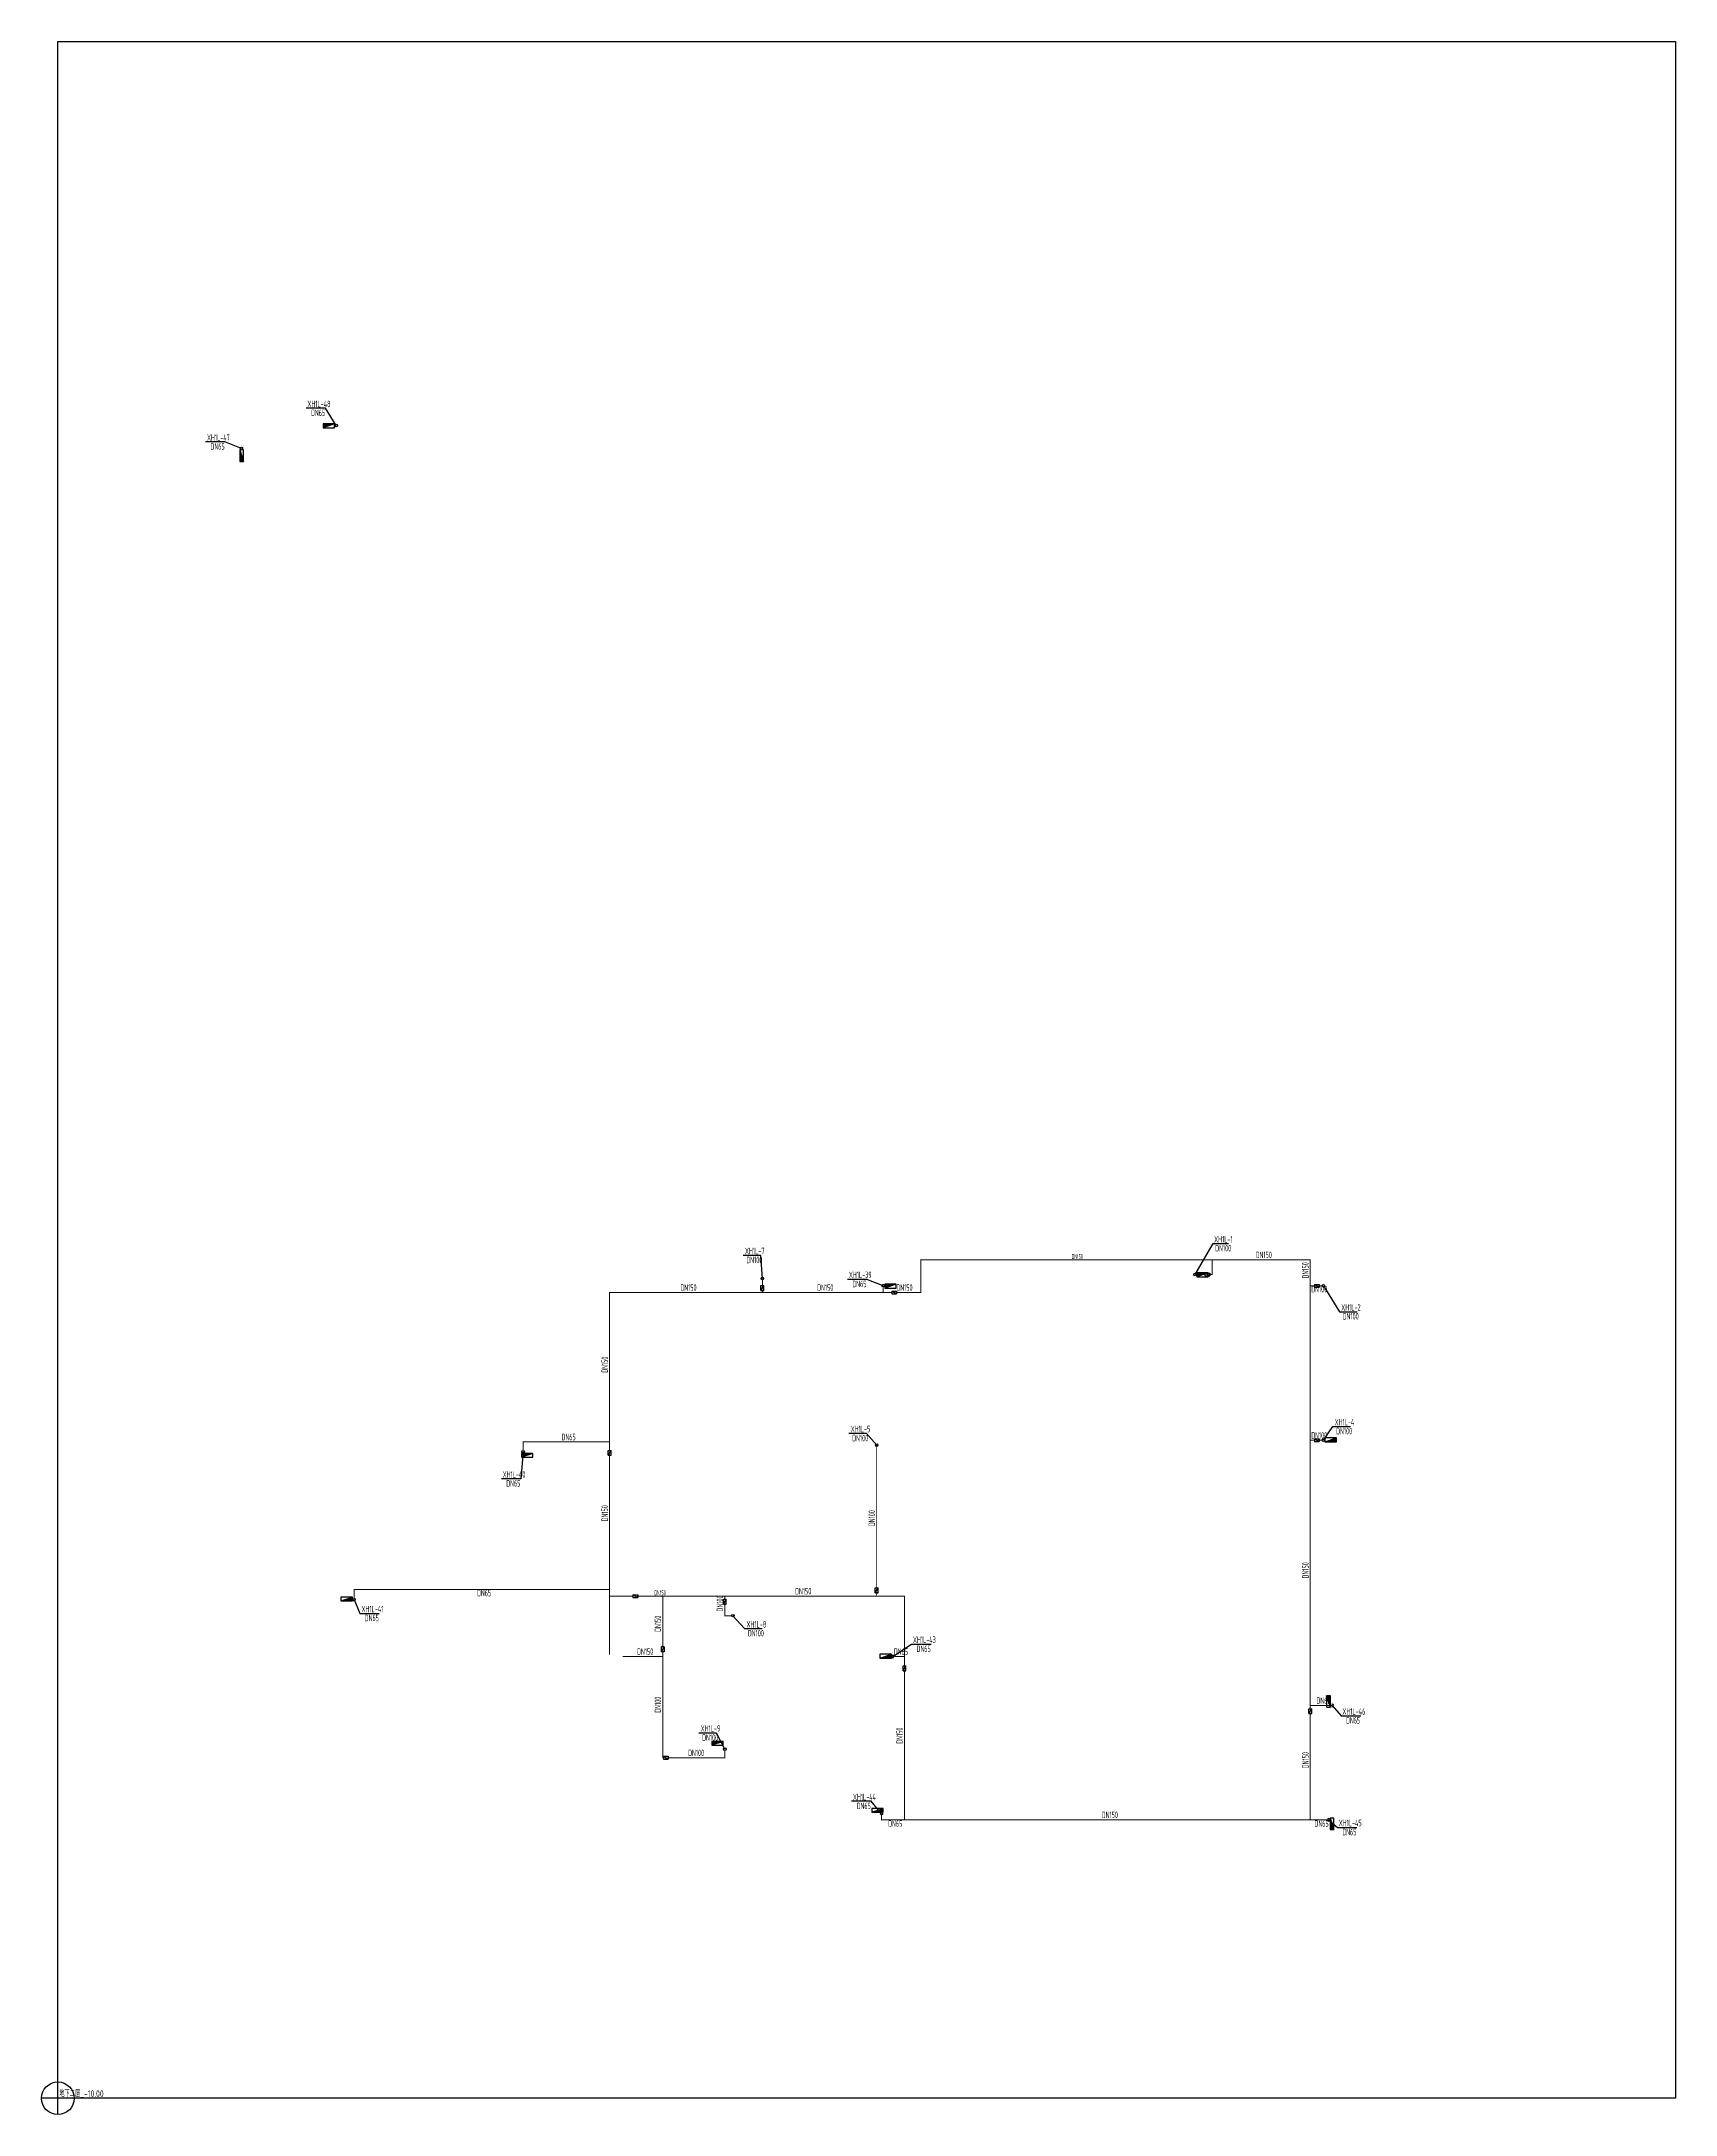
# Model space of a CAD drawing. Header units: millimetres. Extents: x 628394 to 728448, y -254879 to 810430.
# Drawn here: x 628394 to 728448, y -254879 to -127901 of the extents above; entities that cross this region are included whole.
import ezdxf

# ---------------------------------------------------------------- set-up
doc = ezdxf.new("R2010")
doc.units = ezdxf.units.MM
doc.header["$LTSCALE"] = 1000
doc.layers.get('0').update_dxf_attribs({"linetype": 'CONTINUOUS'})
for name, color, linetype in [('DIM_消防', 3, 'CONTINUOUS'), ('EQUIP_消火栓', 7, 'CONTINUOUS'), ('PIPE-消防', 1, 'CONTINUOUS'), ('S-J_配件', 31, 'CONTINUOUS'), ('TEXT_消防', 7, 'CONTINUOUS'), ('VALVE_消防', 7, 'CONTINUOUS'), ('VPIPE-消防', 1, 'CONTINUOUS')]:
    doc.layers.add(name, color=color, linetype=linetype)
doc.styles.add('_TWT_PIPEDN', font='GBENOR', dxfattribs={"width": 0.8, "height": 4, "bigfont": 'GBCBIG'})
doc.styles.add('_TWT_SERIAL', font='GBENOR', dxfattribs={"width": 0.8, "height": 4, "bigfont": 'GBCBIG'})
doc.styles.get("Standard").update_dxf_attribs({"font": 'GBENOR', "bigfont": 'GBCBIG'})

msp = doc.modelspace()

# ---------------------------------------------------------------- texts
at = {"layer": 'DIM_消防', "color": 7, "style": '_TWT_SERIAL', "width": 0.64}
for s, p in [('XH1L-48', (644679, -150302)), ('DN65', (644899, -150845)), ('XH1L-47', (638527, -152360)), ('DN65', (638746, -152903)), ('XH1L-7', (671469, -202188)), ('XH1L-1', (700197, -201469)), ('DN100', (700261, -202013)), ('DN100', (671554, -202732)), ('XH1L-39', (677830, -203644)), ('DN65', (678046, -204203)), ('XH1L-2', (707978, -205643, -3000)), ('DN100', (708070, -206186, -3000)), ('XH1L-5', (677945, -213087)), ('DN100', (678035, -213644)), ('XH1L-4', (707574, -212671)), ('DN100', (707670, -213215)), ('XH1L-40', (656632, -215872)), ('DN65', (656852, -216415)), ('XH1L-41', (647990, -224118)), ('DN65', (648189, -224661)), ('XH1L-8', (671563, -225054)), ('DN100', (671649, -225597)), ('XH1L-43', (681754, -225995)), ('DN65', (681978, -226552)), ('XH1L-9', (668756, -231431)), ('XH1L-46', (708051, -230388)), ('DN65', (708276, -230932)), ('DN100', (668849, -231990)), ('XH1L-44', (678078, -235630)), ('DN65', (678309, -236173)), ('XH1L-45', (707824, -237218)), ('DN65', (708048, -237775))]:
    msp.add_text(s, height=400, dxfattribs=at).set_placement(p)
at = {"layer": 'TEXT_消防', "width": 0.6}
for p in [(691472, -202474), (665925, -223074)]:
    msp.add_text('DN150', height=300, dxfattribs=at).set_placement(p)
at = {"layer": 'TEXT_消防', "style": '_TWT_PIPEDN', "width": 0.64}
for s, p in [('DN150', (702741, -202424)), ('DN150', (667516, -204424)), ('DN150', (675891, -204424)), ('DN150', (680741, -204424)), ('DN100', (706141, -204526)), ('DN65', (660240, -213584)), ('DN100', (706141, -213474)), ('DN65', (655065, -223134)), ('DN150', (674541, -223024)), ('DN150', (664866, -226724)), ('DN65', (680590, -226724)), ('DN65', (706465, -229724)), ('DN100', (667991, -232924)), ('DN65', (680240, -237256)), ('DN150', (693316, -236724)), ('DN65', (706345, -237259))]:
    msp.add_text(s, height=400, dxfattribs=at).set_placement(p)
for s, p in [('DN150', (705983, -203665)), ('DN150', (663083, -209445)), ('DN150', (663083, -218545)), ('DN100', (679433, -218840)), ('DN150', (705983, -222040)), ('DN100', (670133, -224065)), ('DN150', (666333, -225315)), ('DN100', (666333, -230265)), ('DN150', (681133, -232165)), ('DN150', (705983, -233665))]:
    msp.add_text(s, height=400, rotation=90, dxfattribs=at).set_placement(p)

# ---------------------------------------------------------------- blocks, each defined once
blk = doc.blocks.new('$TwtSys$00000434')
for p, q in [((-0.5, 0.5), (-0.5, -0.5)), ((-0.5, -0.5), (0.5, 0.5)), ((0.5, 0.5), (-0.5, 0.5)), ((0.5, -0.5), (0.5, 0.5)), ((-0.5, -0.5), (0.5, -0.5))]:
    blk.add_line(p, q)
blk.add_solid([(0.5, -0.5), (0.5, 0.5), (-0.5, -0.5)])
blk = doc.blocks.new('$VALVE$00000316')
for p, q in [((-125, 72), (125, -72)), ((-125, 72), (-125, -72)), ((-125, 72), (125, 72)), ((125, 72), (125, -72)), ((-125, -72), (125, -72))]:
    blk.add_line(p, q)
at = {"const_width": 21.1}
blk.add_lwpolyline([(-11, 0, 1), (11, 0, 1)], format="xyb", close=True, dxfattribs=at)
for p in [(-125, 0), (125, 0)]:
    blk.add_point(p)
at = {"color": 7, "flags": 9}
for tag in ['XSIZE', 'YSIZE']:
    blk.add_attdef(tag, (0, 0), '', height=0.5, dxfattribs=at)
blk = doc.blocks.new('Floorbase')
for p, q in [((0, 0), (-1000, 0)), ((0, -1000), (0, 0))]:
    blk.add_line(p, q)
blk.add_circle((0, 0), 1000)
at = {"style": '_TWT_PIPEDN', "width": 0.8}
blk.add_attdef('Elevation', (92, 81), '', height=400, dxfattribs=at)

# ---------------------------------------------------------------- hatches: boundary and pattern name
at = {"layer": 'PIPE-消防'}
for points in [[(682233, -202524), (682233, -202494), (682203, -202494)], [(682233, -202524), (682203, -202524), (682203, -202494)], [(706083, -202524), (706113, -202524), (706113, -202494)], [(706083, -202524), (706083, -202494), (706113, -202494)], [(700083, -203424), (700113, -203424), (700113, -203454)], [(700083, -203424), (700083, -203454), (700113, -203454)], [(663183, -204524), (663153, -204524), (663153, -204494)], [(663183, -204524), (663183, -204494), (663153, -204494)], [(682233, -204524), (682263, -204524), (682263, -204554)], [(682233, -204524), (682233, -204554), (682263, -204554)], [(657883, -213684), (657853, -213684), (657853, -213654)], [(657883, -213684), (657883, -213654), (657853, -213654)], [(647533, -222724), (647503, -222724), (647503, -222694)], [(647533, -222724), (647533, -222694), (647503, -222694)], [(681233, -223124), (681263, -223124), (681263, -223094)], [(681233, -223124), (681233, -223094), (681263, -223094)], [(670233, -224324), (670233, -224354), (670203, -224354)], [(670233, -224324), (670203, -224324), (670203, -224354)], [(666433, -233024), (666433, -233054), (666403, -233054)], [(666433, -233024), (666403, -233024), (666403, -233054)], [(670233, -233024), (670263, -233024), (670263, -233054)], [(670233, -233024), (670233, -233054), (670263, -233054)], [(679833, -236824), (679803, -236824), (679803, -236854)], [(679833, -236824), (679833, -236854), (679803, -236854)]]:
    msp.add_hatch(color=256, dxfattribs=at).paths.add_polyline_path(points)

# ---------------------------------------------------------------- linework, layer by layer
at = {"layer": 'DIM_消防'}
for p, q in [((645782, -150365), (644600, -150365)), ((646433, -151424), (645782, -150365)), ((639630, -152423), (638447, -152423)), ((640633, -152824), (639630, -152423)), ((699033, -203424), (700128, -201533)), ((700128, -201533), (701077, -201533)), ((672435, -202252), (671356, -202252)), ((672533, -203674), (672435, -202252)), ((678930, -203723), (677747, -203723)), ((679933, -204124), (678930, -203723)), ((706883, -204124, -3000), (707871, -205706, -3000)), ((707871, -205706, -3000), (708951, -205706, -3000)), ((678916, -213164), (677837, -213164)), ((679533, -213874), (678916, -213164)), ((706883, -213574), (707471, -212735)), ((707471, -212735), (708551, -212735)), ((657883, -214284), (657736, -215935)), ((657736, -215935), (656553, -215935)), ((647533, -223324), (647890, -224181)), ((647890, -224181), (649072, -224181)), ((670733, -224324), (671450, -225117)), ((671450, -225117), (672530, -225117)), ((680533, -226824), (681674, -226072)), ((681674, -226072), (682868, -226072)), ((707433, -229824), (707967, -230452)), ((707967, -230452), (709169, -230452)), ((669731, -231510), (668651, -231510)), ((670233, -232499), (669731, -231510)), ((679202, -235693), (678000, -235693)), ((679833, -236464), (679202, -235693)), ((707193, -236824), (707740, -237295)), ((707740, -237295), (708942, -237295))]:
    msp.add_line(p, q, dxfattribs=at)
at = {"layer": 'PIPE-消防', "color": 31, "const_width": 60}
for points in [[(682233, -202524), (700083, -202524)], [(682233, -202524), (682233, -204524)], [(700083, -202524), (706083, -202524)], [(706083, -202524), (706083, -204124)], [(706083, -204124), (706083, -213574)], [(663183, -204524), (663183, -213684)], [(672533, -204524), (663183, -204524)], [(679933, -204524), (672533, -204524)], [(680457, -204524), (679933, -204524)], [(682233, -204524), (680757, -204524)], [(663183, -213684), (663183, -214196)], [(663183, -214496), (663183, -222724)], [(706083, -213574), (706083, -229824)], [(663183, -222724), (663183, -223124)], [(663183, -223124), (664608, -223124)], [(663183, -223124), (663183, -226702)], [(664907, -223124), (670233, -223124)], [(666433, -226237), (666433, -223124)], [(670233, -223309), (670233, -223124)], [(670233, -223124), (679533, -223124)], [(679533, -223124), (681233, -223124)], [(681233, -223124), (681233, -226824)], [(663983, -226824), (666433, -226824)], [(666433, -226824), (666433, -226537)], [(681233, -226824), (681233, -227396)], [(681233, -227696), (681233, -236824)], [(706083, -229824), (706083, -230024)], [(706083, -230324), (706083, -236824)], [(681233, -236824), (706083, -236824)]]:
    msp.add_lwpolyline(points, dxfattribs=at)
at = {"layer": 'PIPE-消防', "color": 200, "const_width": 60}
for points in [[(700083, -203424), (700083, -202524)], [(672533, -203754), (672533, -204109)], [(672533, -204409), (672533, -204524)], [(699113, -203424), (699634, -203424)], [(699934, -203424), (700083, -203424)], [(706333, -204124), (706083, -204124)], [(706803, -204124), (706632, -204124)], [(679533, -213954), (679533, -222615)], [(706333, -213574), (706083, -213574)], [(706803, -213574), (706632, -213574)], [(679533, -222915), (679533, -223124)], [(670233, -224324), (670233, -223609)], [(670653, -224324), (670233, -224324)], [(666433, -233024), (666433, -226824)], [(666474, -233024), (666433, -233024)], [(670233, -233024), (666774, -233024)], [(670233, -232579), (670233, -233024)]]:
    msp.add_lwpolyline(points, dxfattribs=at)
at = {"layer": 'PIPE-消防', "color": 130, "const_width": 60}
for points in [[(679933, -204124), (679933, -204524)], [(657883, -214204), (657883, -213684)], [(657883, -213684), (663183, -213684)], [(647533, -223324), (647533, -222724)], [(647533, -222724), (663183, -222724)], [(681233, -226824), (680533, -226824)], [(707433, -229824), (706083, -229824)], [(679833, -236464), (679833, -236824)], [(679833, -236824), (681233, -236824)], [(707193, -236824), (706083, -236824)]]:
    msp.add_lwpolyline(points, dxfattribs=at)
at = {"layer": 'S-J_配件'}
msp.add_lwpolyline([(629394, -127901), (728448, -127901), (728448, -253879), (629394, -253879)], close=True, dxfattribs=at)
at = {"layer": 'VPIPE-消防'}
for centre in [(646433, -151424), (640633, -152824), (672533, -203674), (699033, -203424), (699033, -203424), (706883, -204124), (657883, -214284), (657883, -214284), (679533, -213874), (679533, -213874), (706883, -213574), (706883, -213574), (670733, -224324), (670233, -232499), (670233, -232499)]:
    msp.add_circle(centre, 80, dxfattribs=at)
for centre, start, end in [((679933, -204124), 315, 225), ((647533, -223324), 135, 45), ((680533, -226824), 45, 315), ((707433, -229824), 225, 135), ((679833, -236464), 315, 225), ((707193, -236824), 225, 135)]:
    msp.add_arc(centre, 80, start, end, dxfattribs=at)

# ---------------------------------------------------------------- block references
at = {"layer": 'EQUIP_消火栓', "xscale": 700, "yscale": 240, "zscale": 700}
for p, rotation in [((645983, -151444), 180), ((640653, -153274), 270), ((680383, -204144), 180), ((699483, -203444), 180), ((658133, -214504), 180), ((647083, -223304), 359.9999999999999), ((680083, -226804), 359.9999999999999), ((707203, -229574), 89.99999999999991), ((669783, -232144), 179.9999999999999), ((679583, -236244), 359.9999999999999), ((707413, -237074), 269.9999999999999)]:
    msp.add_blockref('$TwtSys$00000434', p, dxfattribs=dict(at, rotation=rotation))
msp.add_blockref('$TwtSys$00000434', (707333, -213554), dxfattribs=at)
at = {"layer": 'S-J_配件'}
msp.add_blockref('Floorbase', (629394, -253879), dxfattribs=at).add_auto_attribs({'Elevation': '地下二层_-10.00'})
at = {"layer": 'VALVE_消防', "zscale": 1.2}
for p, xscale, yscale, rotation in [((672533, -204259), -1.2, -1.2, 270), ((699784, -203424), 1.2, 1.2, 2.56433836652648e-08), ((706483, -204124), -1.2, -1.2, 180), ((680607, -204524), -1.2, -1.2, 180), ((663183, -214346), -1.2, -1.2, 270), ((706483, -213574), -1.2, -1.2, 180), ((664758, -223124), -1.2, -1.2, 180), ((670233, -223459), 1.2, 1.2, 90), ((679533, -222765), -1.2, -1.2, 270), ((666433, -226387), -1.2, -1.2, 90), ((681233, -227546), -1.2, -1.2, 270), ((706083, -230174), -1.2, -1.2, 270), ((666624, -233024), -1.2, -1.2, 180)]:
    msp.add_blockref('$VALVE$00000316', p, dxfattribs=dict(at, xscale=xscale, yscale=yscale, rotation=rotation))

msp.set_redraw_order([(e.dxf.handle, doc.entitydb.next_handle()) for e in msp.query("TEXT MTEXT ATTDEF DIMENSION ARC_DIMENSION")])  # texts and dimensions are drawn at this point

doc.saveas('drawing.dxf')
